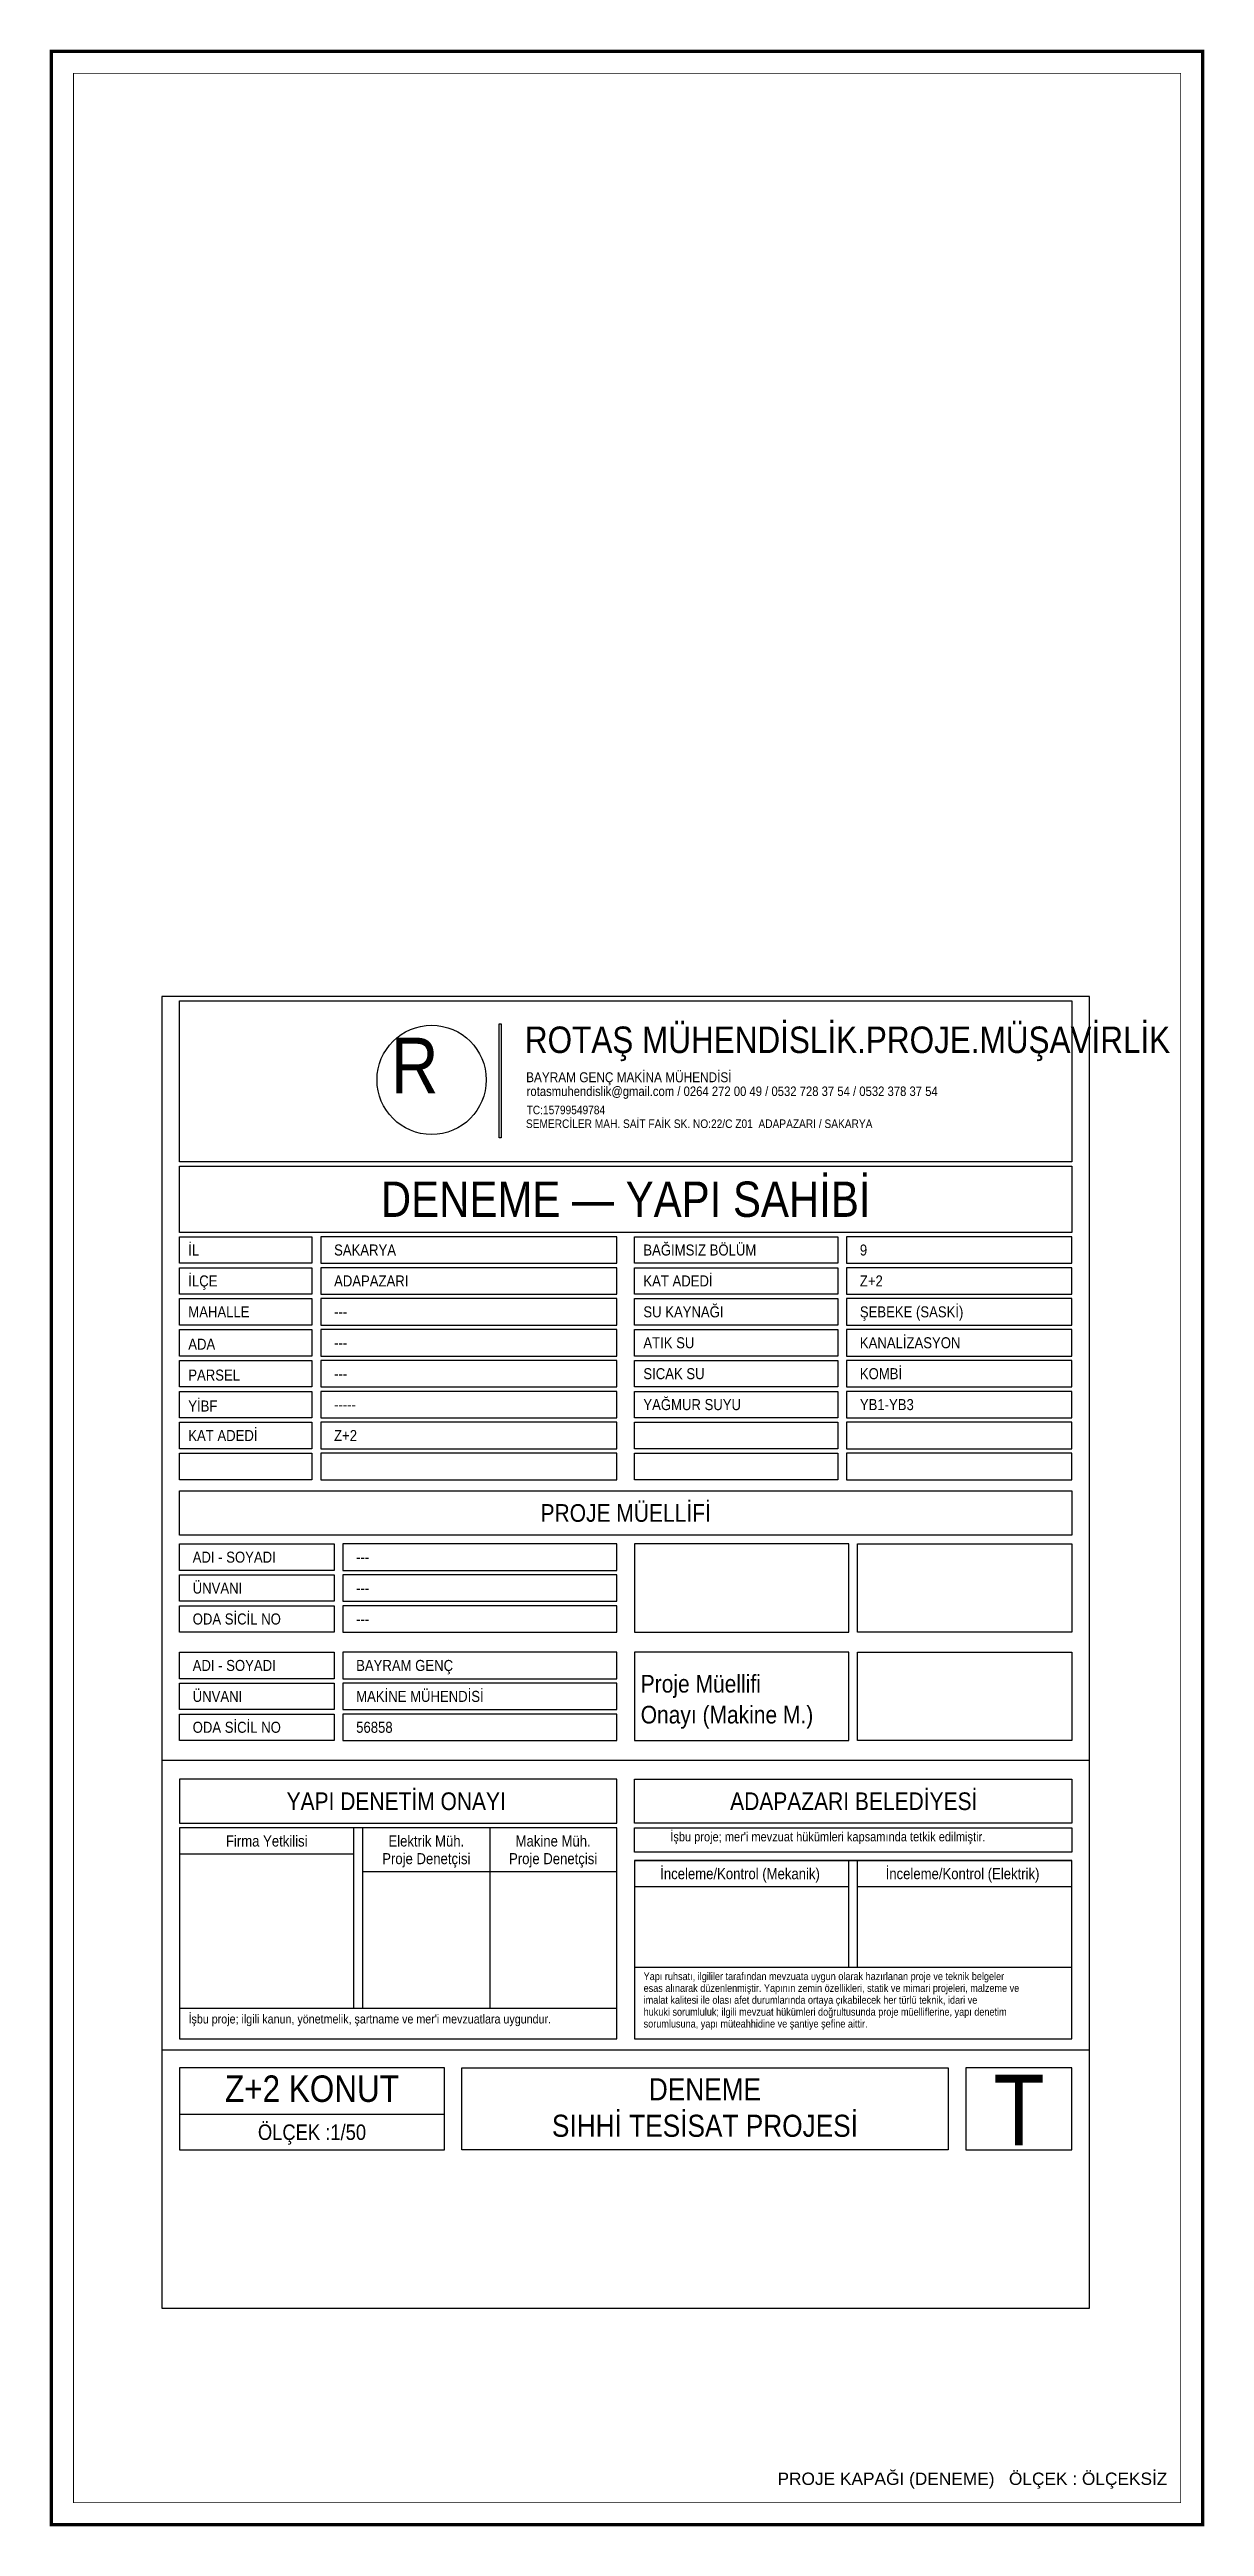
# Model space of a CAD drawing. Header units: centimetres. Extents: x -13133 to 30552, y -2 to 4552.
# Drawn here: x -13133 to -11826, y -2 to 2802 of the extents above; entities that cross this region are included whole.
import ezdxf
from ezdxf.enums import TextEntityAlignment as Align

# ---------------------------------------------------------------- set-up
doc = ezdxf.new("R2010")
doc.units = ezdxf.units.CM
for name, color, linetype in [('ROTAS-KAPAK', 7, 'Continuous'), ('ROTAS-KAPAK-YAZI', 7, 'Continuous'), ('ROTAS-PAFTA', 7, 'CONTINUOUS')]:
    doc.layers.add(name, color=color, linetype=linetype)
doc.styles.add('ROTAS', font='arial.ttf')

msp = doc.modelspace()

# ---------------------------------------------------------------- texts
at = {"layer": 'ROTAS-KAPAK-YAZI', "style": 'ROTAS', "width": 0.85}
for s, height, p in [('R', 63, (-12747.2, 1683.3)), ('ROTAŞ MÜHENDİSLİK.PROJE.MÜŞAVİRLİK', 30, (-12595.5, 1696)), ('BAYRAM GENÇ MAKİNA MÜHENDİSİ', 11.26, (-12594.1, 1644.2)), ('rotasmuhendislik@gmail.com / 0264 272 00 49 / 0532 728 37 54 / 0532 378 37 54', 10.756, (-12593.5, 1628.1)), ('TC:15799549784', 9.68, (-12593.5, 1606.4)), ('SEMERCİLER MAH. SAİT FAİK SK. NO:22/C Z01  ADAPAZARI / SAKARYA', 9.68, (-12594.3, 1590.8)), ("İşbu proje; mer'i mevzuat hükümleri kapsamında tetkik edilmiştir.", 10.5, (-12430.9, 784.1)), ('Yapı ruhsatı, ilgililer tarafından mevzuata uygun olarak hazırlanan proje ve teknik belgeler', 8.67, (-12461.1, 625.2)), ('esas alınarak düzenlenmiştir. Yapının zemin özellikleri, statik ve mimari projeleri, malzeme ve', 8.67, (-12461.1, 611.8)), ('imalat kalitesi ile olası afet durumlarında ortaya çıkabilecek her türlü teknik, idari ve', 8.67, (-12461.1, 598.4)), ("İşbu proje; ilgili kanun, yönetmelik, şartname ve mer'i mevzuatlara uygundur.", 10.2, (-12976.1, 577.6)), ('sorumlusuna, yapı müteahhidine ve şantiye şefine aittir.', 8.67, (-12461.1, 571.5)), ('hukuki sorumluluk; ilgili mevzuat hükümleri doğrultusunda proje müelliflerine, yapı denetim', 8.67, (-12461.1, 584.9))]:
    msp.add_text(s, height=height, dxfattribs=at).set_placement(p, align=Align.TOP_LEFT)
for s, height, p in [('DENEME — YAPI SAHİBİ', 40, (-12481.4, 1500.5)), ('PROJE MÜELLİFİ', 20, (-12481.4, 1145.3)), ('YAPI DENETİM ONAYI', 20, (-12741.1, 819)), ('ADAPAZARI BELEDİYESİ', 20, (-12223.3, 819)), ('Firma Yetkilisi', 12.5, (-12887.6, 774)), ('Proje Denetçisi', 12.5, (-12707, 754)), ('Elektrik Müh.', 12.5, (-12707, 774)), ('Proje Denetçisi', 12.5, (-12563.5, 754)), ('Makine Müh.', 12.5, (-12563.5, 774)), ('İnceleme/Kontrol (Mekanik)', 12.5, (-12352, 737)), ('İnceleme/Kontrol (Elektrik)', 12.5, (-12100.2, 737)), ('Z+2 KONUT', 30, (-12836.4, 493.6)), ('DENEME', 25, (-12391.7, 492.9)), ('T', 80, (-12036.4, 469.4)), ('ÖLÇEK :1/50', 17.5, (-12836.4, 444.3)), ('SIHHİ TESİSAT PROJESİ', 25, (-12391.7, 451.6))]:
    msp.add_text(s, height=height, dxfattribs=at).set_placement(p, align=Align.MIDDLE_CENTER)
for s, p in [('İL', (-12976.4, 1443)), ('SAKARYA', (-12811.4, 1443)), ('BAĞIMSIZ BÖLÜM', (-12461.4, 1443)), ('9', (-12216.4, 1443)), ('İLÇE', (-12976.4, 1408)), ('ADAPAZARI', (-12811.4, 1408)), ('KAT ADEDİ', (-12461.4, 1408)), ('Z+2', (-12216.4, 1408)), ('MAHALLE', (-12976.4, 1373)), ('SU KAYNAĞI', (-12461.4, 1373)), ('ŞEBEKE (SASKİ)', (-12216.4, 1373)), ('---', (-12811.4, 1373)), ('KANALİZASYON', (-12216.4, 1338)), ('ADA', (-12976.4, 1336.4)), ('---', (-12811.4, 1338)), ('ATIK SU', (-12461.4, 1338)), ('PARSEL', (-12976.4, 1301.4)), ('---', (-12811.4, 1303)), ('SICAK SU', (-12461.4, 1303)), ('KOMBİ', (-12216.4, 1303)), ('YİBF', (-12976.4, 1266.4)), ('-----', (-12811.4, 1268)), ('YAĞMUR SUYU', (-12461.4, 1268)), ('YB1-YB3', (-12216.4, 1268)), ('KAT ADEDİ', (-12976.4, 1233)), ('Z+2', (-12811.4, 1233)), ('ADI - SOYADI', (-12971.4, 1095.3)), ('---', (-12786.4, 1095.3)), ('ÜNVANI', (-12971.4, 1060.3)), ('---', (-12786.4, 1060.3)), ('ODA SİCİL NO', (-12971.4, 1025.3)), ('---', (-12786.4, 1025.3)), ('ADI - SOYADI', (-12971.4, 972.7)), ('BAYRAM GENÇ', (-12786.4, 972.7)), ('ÜNVANI', (-12971.4, 937.7)), ('MAKİNE MÜHENDİSİ', (-12786.4, 937.7)), ('ODA SİCİL NO', (-12971.4, 902.7)), ('56858', (-12786.4, 902.7))]:
    msp.add_text(s, height=12.5, dxfattribs=at).set_placement(p, align=Align.MIDDLE_LEFT)
for s, p in [('Proje Müellifi', (-12464.4, 936)), ('Onayı (Makine M.)', (-12464.4, 901))]:
    msp.add_text(s, height=20, dxfattribs=at).set_placement(p, align=Align.BOTTOM_LEFT)
at = {"layer": 'ROTAS-PAFTA', "style": 'ROTAS'}
msp.add_text('PROJE KAPAĞI (DENEME)   ÖLÇEK : ÖLÇEKSİZ', height=14, dxfattribs=at).set_placement((-11868.4, 45), align=Align.RIGHT)

# ---------------------------------------------------------------- linework, layer by layer
at = {"layer": 'ROTAS-KAPAK'}
for p, q in [((-11956.4, 865), (-13006.4, 865)), ((-12491.4, 789), (-12986.4, 789)), ((-12788.9, 584.3), (-12788.9, 789)), ((-12778.9, 584.3), (-12778.9, 789)), ((-12635.1, 789), (-12635.1, 584.3)), ((-12788.9, 759), (-12986.4, 759)), ((-12491.4, 739), (-12778.9, 739)), ((-12228.9, 630.7), (-12228.9, 752)), ((-12218.9, 630.7), (-12218.9, 752)), ((-12228.9, 722), (-12471.4, 722)), ((-11976.4, 722), (-12218.9, 722)), ((-11976.4, 630.7), (-12471.4, 630.7)), ((-12491.4, 584.3), (-12986.4, 584.3)), ((-11956.4, 537.2), (-13006.4, 537.2)), ((-12686.4, 464.3), (-12986.4, 464.3))]:
    msp.add_line(p, q, dxfattribs=at)
for points in [[(-13006.4, 245), (-11956.4, 245), (-11956.4, 1730), (-13006.4, 1730), (-13006.4, 245)], [(-12986.4, 1543), (-12986.4, 1725), (-11976.4, 1725), (-11976.4, 1543), (-12986.4, 1543)], [(-12622.5, 1570), (-12624.7, 1570), (-12624.7, 1698.9), (-12622.5, 1698.9), (-12622.5, 1570)], [(-12986.4, 1463), (-12986.4, 1538), (-11976.4, 1538), (-11976.4, 1463), (-12986.4, 1463)], [(-12986.4, 1458), (-12836.4, 1458), (-12836.4, 1428), (-12986.4, 1428), (-12986.4, 1458)], [(-12491.4, 1458), (-12826.4, 1458), (-12826.4, 1428), (-12491.4, 1428), (-12491.4, 1458)], [(-12471.4, 1458), (-12241.4, 1458), (-12241.4, 1428), (-12471.4, 1428), (-12471.4, 1458)], [(-11976.4, 1458), (-12231.4, 1458), (-12231.4, 1428), (-11976.4, 1428), (-11976.4, 1458)], [(-12986.4, 1393), (-12986.4, 1423), (-12836.4, 1423), (-12836.4, 1393), (-12986.4, 1393)], [(-12491.4, 1423), (-12826.4, 1423), (-12826.4, 1393), (-12491.4, 1393), (-12491.4, 1423)], [(-12471.4, 1393), (-12471.4, 1423), (-12241.4, 1423), (-12241.4, 1393), (-12471.4, 1393)], [(-11976.4, 1423), (-12231.4, 1423), (-12231.4, 1393), (-11976.4, 1393), (-11976.4, 1423)], [(-12986.4, 1388), (-12836.4, 1388), (-12836.4, 1358), (-12986.4, 1358), (-12986.4, 1388)], [(-12491.4, 1388), (-12826.4, 1388), (-12826.4, 1358), (-12491.4, 1358), (-12491.4, 1388)], [(-12471.4, 1388), (-12241.4, 1388), (-12241.4, 1358), (-12471.4, 1358), (-12471.4, 1388)], [(-11976.4, 1388), (-12231.4, 1388), (-12231.4, 1358), (-11976.4, 1358), (-11976.4, 1388)], [(-12986.4, 1323), (-12986.4, 1353), (-12836.4, 1353), (-12836.4, 1323), (-12986.4, 1323)], [(-12491.4, 1353), (-12826.4, 1353), (-12826.4, 1323), (-12491.4, 1323), (-12491.4, 1353)], [(-12471.4, 1323), (-12471.4, 1353), (-12241.4, 1353), (-12241.4, 1323), (-12471.4, 1323)], [(-11976.4, 1353), (-12231.4, 1353), (-12231.4, 1323), (-11976.4, 1323), (-11976.4, 1353)], [(-12986.4, 1318), (-12836.4, 1318), (-12836.4, 1288), (-12986.4, 1288), (-12986.4, 1318)], [(-12491.4, 1318), (-12826.4, 1318), (-12826.4, 1288), (-12491.4, 1288), (-12491.4, 1318)], [(-12471.4, 1318), (-12241.4, 1318), (-12241.4, 1288), (-12471.4, 1288), (-12471.4, 1318)], [(-11976.4, 1318), (-12231.4, 1318), (-12231.4, 1288), (-11976.4, 1288), (-11976.4, 1318)], [(-12986.4, 1253), (-12986.4, 1283), (-12836.4, 1283), (-12836.4, 1253), (-12986.4, 1253)], [(-12491.4, 1283), (-12826.4, 1283), (-12826.4, 1253), (-12491.4, 1253), (-12491.4, 1283)], [(-12471.4, 1253), (-12471.4, 1283), (-12241.4, 1283), (-12241.4, 1253), (-12471.4, 1253)], [(-11976.4, 1283), (-12231.4, 1283), (-12231.4, 1253), (-11976.4, 1253), (-11976.4, 1283)], [(-12986.4, 1218), (-12986.4, 1248), (-12836.4, 1248), (-12836.4, 1218), (-12986.4, 1218)], [(-12491.4, 1248), (-12826.4, 1248), (-12826.4, 1218), (-12491.4, 1218), (-12491.4, 1248)], [(-12471.4, 1218), (-12471.4, 1248), (-12241.4, 1248), (-12241.4, 1218), (-12471.4, 1218)], [(-11976.4, 1248), (-12231.4, 1248), (-12231.4, 1218), (-11976.4, 1218), (-11976.4, 1248)], [(-12986.4, 1183), (-12986.4, 1213), (-12836.4, 1213), (-12836.4, 1183), (-12986.4, 1183)], [(-12491.4, 1213), (-12826.4, 1213), (-12826.4, 1183), (-12491.4, 1183), (-12491.4, 1213)], [(-12471.4, 1183), (-12471.4, 1213), (-12241.4, 1213), (-12241.4, 1183), (-12471.4, 1183)], [(-11976.4, 1213), (-12231.4, 1213), (-12231.4, 1183), (-11976.4, 1183), (-11976.4, 1213)], [(-12986.4, 1120.3), (-12986.4, 1170.3), (-11976.4, 1170.3), (-11976.4, 1120.3), (-12986.4, 1120.3)], [(-12986.4, 1110.3), (-12811.4, 1110.3), (-12811.4, 1080.3), (-12986.4, 1080.3), (-12986.4, 1110.3)], [(-12491.4, 1110.3), (-12801.4, 1110.3), (-12801.4, 1080.3), (-12491.4, 1080.3), (-12491.4, 1110.3)], [(-12471.4, 1010.3), (-12228.9, 1010.3), (-12228.9, 1110.3), (-12471.4, 1110.3), (-12471.4, 1010.3)], [(-11976.4, 1110.3), (-11976.4, 1010.3), (-12218.9, 1010.3), (-12218.9, 1110.3), (-11976.4, 1110.3)], [(-12986.4, 1045.3), (-12986.4, 1075.3), (-12811.4, 1075.3), (-12811.4, 1045.3), (-12986.4, 1045.3)], [(-12491.4, 1075.3), (-12801.4, 1075.3), (-12801.4, 1045.3), (-12491.4, 1045.3), (-12491.4, 1075.3)], [(-12986.4, 1010.3), (-12986.4, 1040.3), (-12811.4, 1040.3), (-12811.4, 1010.3), (-12986.4, 1010.3)], [(-12491.4, 1040.3), (-12801.4, 1040.3), (-12801.4, 1010.3), (-12491.4, 1010.3), (-12491.4, 1040.3)], [(-12986.4, 987.7), (-12811.4, 987.7), (-12811.4, 957.7), (-12986.4, 957.7), (-12986.4, 987.7)], [(-12491.4, 987.7), (-12801.4, 987.7), (-12801.4, 957.7), (-12491.4, 957.7), (-12491.4, 987.7)], [(-12471.4, 887.7), (-12228.9, 887.7), (-12228.9, 987.7), (-12471.4, 987.7), (-12471.4, 887.7)], [(-11976.4, 987.7), (-11976.4, 887.7), (-12218.9, 887.7), (-12218.9, 987.7), (-11976.4, 987.7)], [(-12986.4, 922.7), (-12986.4, 952.7), (-12811.4, 952.7), (-12811.4, 922.7), (-12986.4, 922.7)], [(-12491.4, 952.7), (-12801.4, 952.7), (-12801.4, 922.7), (-12491.4, 922.7), (-12491.4, 952.7)], [(-12986.4, 887.7), (-12986.4, 917.7), (-12811.4, 917.7), (-12811.4, 887.7), (-12986.4, 887.7)], [(-12491.4, 917.7), (-12801.4, 917.7), (-12801.4, 887.7), (-12491.4, 887.7), (-12491.4, 917.7)], [(-12986.4, 844), (-12986.4, 794), (-12491.4, 794), (-12491.4, 844), (-12986.4, 844)], [(-11976.4, 844), (-11976.4, 794), (-12471.4, 794), (-12471.4, 844), (-11976.4, 844)], [(-12491.4, 550), (-12491.4, 789), (-12986.4, 789), (-12986.4, 550), (-12491.4, 550)], [(-11976.4, 789), (-11976.4, 761.2), (-12471.4, 761.2), (-12471.4, 789), (-11976.4, 789)], [(-12471.4, 752), (-11976.4, 752), (-12471.4, 752), (-12471.4, 550), (-11976.4, 550), (-11976.4, 752)], [(-12686.4, 517.2), (-12986.4, 517.2), (-12986.4, 424.3), (-12686.4, 424.3), (-12686.4, 517.2)], [(-12116.4, 517.2), (-12116.4, 424.3), (-12666.9, 424.3), (-12666.9, 517.2), (-12116.4, 517.2)], [(-12096.4, 517.2), (-12096.4, 424.3), (-11976.4, 424.3), (-11976.4, 517.2), (-12096.4, 517.2)]]:
    msp.add_lwpolyline(points, dxfattribs=at)
msp.add_circle((-12701, 1635.6), 61.8, dxfattribs=at)
at = {"layer": 'ROTAS-PAFTA'}
for points, const_width in [([(-13131.4, 0), (-11828.4, 0), (-11828.4, 2800), (-13131.4, 2800)], 4), ([(-13106.4, 25), (-11853.4, 25), (-11853.4, 2775), (-13106.4, 2775)], 1)]:
    msp.add_lwpolyline(points, close=True, dxfattribs=dict(at, const_width=const_width))

msp.set_redraw_order([(e.dxf.handle, doc.entitydb.next_handle()) for e in msp.query("TEXT MTEXT ATTDEF DIMENSION ARC_DIMENSION")])  # texts and dimensions are drawn at this point

doc.saveas('drawing.dxf')
